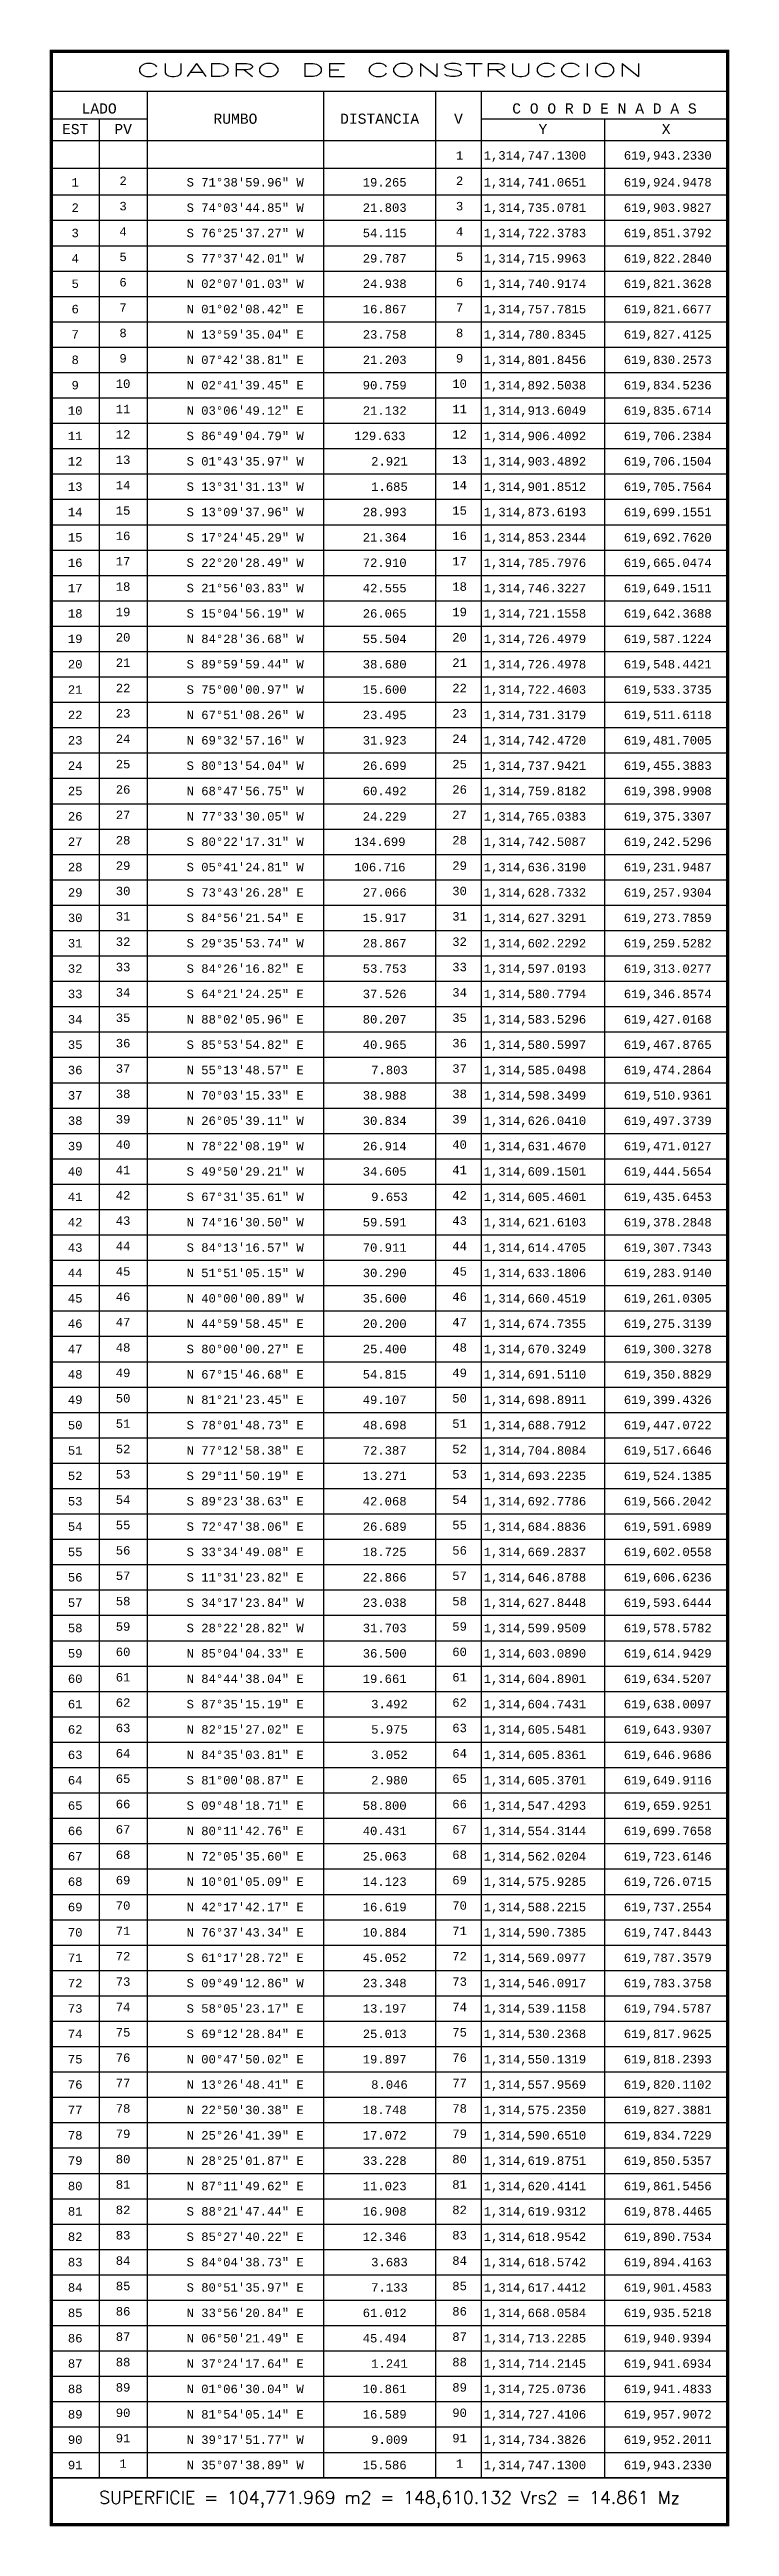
# Model space of a CAD drawing. Header units: metres. Extents: x 615331 to 657292, y 1301217 to 1321009.
# Drawn here: x 618537 to 618778, y 1314548 to 1315427 of the extents above; entities that cross this region are included whole.
import ezdxf
from ezdxf.enums import TextEntityAlignment as Align

# ---------------------------------------------------------------- set-up
doc = ezdxf.new("R2010")
doc.units = ezdxf.units.M
for name, color, linetype in [('CVL_CUADCON', 1, 'Continuous'), ('CVL_CUADCON_LIN', 8, 'Continuous'), ('CVL_CUADCON_TIT', 1, 'Continuous'), ('CVL_CUADCON_TX', 2, 'Continuous')]:
    doc.layers.add(name, color=color, linetype=linetype)
doc.styles.add('HUECA1', font='HUECA1.shx')
doc.styles.add('MONOTXT4', font='monotxt4.shx')

msp = doc.modelspace()

# ---------------------------------------------------------------- texts
at = {"layer": 'CVL_CUADCON_TIT', "color": 1, "style": 'HUECA1', "width": 1.912579}
msp.add_text('CUADRO DE CONSTRUCCION', height=4.5, dxfattribs=at).set_placement((618567.889, 1315417.87715), (618747.808, 1315417.87715), align=Align.FIT)
at = {"layer": 'CVL_CUADCON_TIT', "color": 1, "style": 'MONOTXT4'}
for s, p in [('LADO', (618554.869, 1315404.68315)), ('C O O R D E N A D A S', (618734.089, 1315404.68315)), ('EST', (618546.379, 1315397.37515)), ('PV', (618563.389, 1315397.37515)), ('Y', (618712.249, 1315397.37515)), ('X', (618755.959, 1315397.37515))]:
    msp.add_text(s, height=3.6, dxfattribs=at).set_placement(p, align=Align.CENTER)
at = {"layer": 'CVL_CUADCON_TIT', "color": 1}
for s, height, style, p in [('RUMBO', 3.6, 'MONOTXT4', (618603.199, 1315402.84715)), ('DISTANCIA', 3.6, 'MONOTXT4', (618654.349, 1315402.84715)), ('V', 3.6, 'MONOTXT4', (618682.309, 1315402.84715)), ('SUPERFICIE = 104,771.969 m2 = 148,610.132 Vrs2 = 14.861 Mz', 4.5, 'HUECA1', (618657.8485, 1314558.08615))]:
    msp.add_text(s, height=height, dxfattribs=dict(at, style=style)).set_placement(p, align=Align.MIDDLE)
at = {"layer": 'CVL_CUADCON_TX', "color": 2, "style": 'MONOTXT4'}
for s, p in [('1', (618682.708, 1315388.32115)), ('1', (618546.379, 1315378.78715)), ('2', (618563.359, 1315379.32115)), ('2', (618682.708, 1315379.32115)), ('2', (618546.379, 1315369.78715)), ('3', (618563.359, 1315370.32115)), ('3', (618682.708, 1315370.32115)), ('3', (618546.379, 1315360.78715)), ('4', (618563.359, 1315361.32115)), ('4', (618682.708, 1315361.32115)), ('4', (618546.379, 1315351.78715)), ('5', (618563.359, 1315352.32115)), ('5', (618682.708, 1315352.32115)), ('5', (618546.379, 1315342.78715)), ('6', (618563.359, 1315343.32115)), ('6', (618682.708, 1315343.32115)), ('7', (618563.359, 1315334.32115)), ('7', (618682.708, 1315334.32115)), ('6', (618546.379, 1315333.78715)), ('8', (618563.359, 1315325.32115)), ('8', (618682.708, 1315325.32115)), ('7', (618546.379, 1315324.78715)), ('9', (618563.359, 1315316.32115)), ('9', (618682.708, 1315316.32115)), ('8', (618546.379, 1315315.78715)), ('9', (618546.379, 1315306.78715)), ('10', (618563.359, 1315307.32115)), ('10', (618682.708, 1315307.32115)), ('10', (618546.379, 1315297.78715)), ('11', (618563.359, 1315298.32115)), ('11', (618682.708, 1315298.32115)), ('11', (618546.379, 1315288.78715)), ('12', (618563.359, 1315289.32115)), ('12', (618682.708, 1315289.32115)), ('12', (618546.379, 1315279.78715)), ('13', (618563.359, 1315280.32115)), ('13', (618682.708, 1315280.32115)), ('13', (618546.379, 1315270.78715)), ('14', (618563.359, 1315271.32115)), ('14', (618682.708, 1315271.32115)), ('14', (618546.379, 1315261.78715)), ('15', (618563.359, 1315262.32115)), ('15', (618682.708, 1315262.32115)), ('15', (618546.379, 1315252.78715)), ('16', (618563.359, 1315253.32115)), ('16', (618682.708, 1315253.32115)), ('16', (618546.379, 1315243.78715)), ('17', (618563.359, 1315244.32115)), ('17', (618682.708, 1315244.32115)), ('17', (618546.379, 1315234.78715)), ('18', (618563.359, 1315235.32115)), ('18', (618682.708, 1315235.32115)), ('18', (618546.379, 1315225.78715)), ('19', (618563.359, 1315226.32115)), ('19', (618682.708, 1315226.32115)), ('19', (618546.379, 1315216.78715)), ('20', (618563.359, 1315217.32115)), ('20', (618682.708, 1315217.32115)), ('20', (618546.379, 1315207.78715)), ('21', (618563.359, 1315208.32115)), ('21', (618682.708, 1315208.32115)), ('21', (618546.379, 1315198.78715)), ('22', (618563.359, 1315199.32115)), ('22', (618682.708, 1315199.32115)), ('22', (618546.379, 1315189.78715)), ('23', (618563.359, 1315190.32115)), ('23', (618682.708, 1315190.32115)), ('23', (618546.379, 1315180.78715)), ('24', (618563.359, 1315181.32115)), ('24', (618682.708, 1315181.32115)), ('24', (618546.379, 1315171.78715)), ('25', (618563.359, 1315172.32115)), ('25', (618682.708, 1315172.32115)), ('25', (618546.379, 1315162.78715)), ('26', (618563.359, 1315163.32115)), ('26', (618682.708, 1315163.32115)), ('26', (618546.379, 1315153.78715)), ('27', (618563.359, 1315154.32115)), ('27', (618682.708, 1315154.32115)), ('27', (618546.379, 1315144.78715)), ('28', (618563.359, 1315145.32115)), ('28', (618682.708, 1315145.32115)), ('28', (618546.379, 1315135.78715)), ('29', (618563.359, 1315136.32115)), ('29', (618682.708, 1315136.32115)), ('29', (618546.379, 1315126.78715)), ('30', (618563.359, 1315127.32115)), ('30', (618682.708, 1315127.32115)), ('30', (618546.379, 1315117.78715)), ('31', (618563.359, 1315118.32115)), ('31', (618682.708, 1315118.32115)), ('31', (618546.379, 1315108.78715)), ('32', (618563.359, 1315109.32115)), ('32', (618682.708, 1315109.32115)), ('32', (618546.379, 1315099.78715)), ('33', (618563.359, 1315100.32115)), ('33', (618682.708, 1315100.32115)), ('33', (618546.379, 1315090.78715)), ('34', (618563.359, 1315091.32115)), ('34', (618682.708, 1315091.32115)), ('34', (618546.379, 1315081.78715)), ('35', (618563.359, 1315082.32115)), ('35', (618682.708, 1315082.32115)), ('35', (618546.379, 1315072.78715)), ('36', (618563.359, 1315073.32115)), ('36', (618682.708, 1315073.32115)), ('36', (618546.379, 1315063.78715)), ('37', (618563.359, 1315064.32115)), ('37', (618682.708, 1315064.32115)), ('37', (618546.379, 1315054.78715)), ('38', (618563.359, 1315055.32115)), ('38', (618682.708, 1315055.32115)), ('38', (618546.379, 1315045.78715)), ('39', (618563.359, 1315046.32115)), ('39', (618682.708, 1315046.32115)), ('39', (618546.379, 1315036.78715)), ('40', (618563.359, 1315037.32115)), ('40', (618682.708, 1315037.32115)), ('40', (618546.379, 1315027.78715)), ('41', (618563.359, 1315028.32115)), ('41', (618682.708, 1315028.32115)), ('41', (618546.379, 1315018.78715)), ('42', (618563.359, 1315019.32115)), ('42', (618682.708, 1315019.32115)), ('42', (618546.379, 1315009.78715)), ('43', (618563.359, 1315010.32115)), ('43', (618682.708, 1315010.32115)), ('43', (618546.379, 1315000.78715)), ('44', (618563.359, 1315001.32115)), ('44', (618682.708, 1315001.32115)), ('44', (618546.379, 1314991.78715)), ('45', (618563.359, 1314992.32115)), ('45', (618682.708, 1314992.32115)), ('45', (618546.379, 1314982.78715)), ('46', (618563.359, 1314983.32115)), ('46', (618682.708, 1314983.32115)), ('46', (618546.379, 1314973.78715)), ('47', (618563.359, 1314974.32115)), ('47', (618682.708, 1314974.32115)), ('47', (618546.379, 1314964.78715)), ('48', (618563.359, 1314965.32115)), ('48', (618682.708, 1314965.32115)), ('49', (618563.359, 1314956.32115)), ('49', (618682.708, 1314956.32115)), ('48', (618546.379, 1314955.78715)), ('50', (618563.359, 1314947.32115)), ('50', (618682.708, 1314947.32115)), ('49', (618546.379, 1314946.78715)), ('50', (618546.379, 1314937.78715)), ('51', (618563.359, 1314938.32115)), ('51', (618682.708, 1314938.32115)), ('51', (618546.379, 1314928.78715)), ('52', (618563.359, 1314929.32115)), ('52', (618682.708, 1314929.32115)), ('52', (618546.379, 1314919.78715)), ('53', (618563.359, 1314920.32115)), ('53', (618682.708, 1314920.32115)), ('53', (618546.379, 1314910.78715)), ('54', (618563.359, 1314911.32115)), ('54', (618682.708, 1314911.32115)), ('54', (618546.379, 1314901.78715)), ('55', (618563.359, 1314902.32115)), ('55', (618682.708, 1314902.32115)), ('55', (618546.379, 1314892.78715)), ('56', (618563.359, 1314893.32115)), ('56', (618682.708, 1314893.32115)), ('56', (618546.379, 1314883.78715)), ('57', (618563.359, 1314884.32115)), ('57', (618682.708, 1314884.32115)), ('57', (618546.379, 1314874.78715)), ('58', (618563.359, 1314875.32115)), ('58', (618682.708, 1314875.32115)), ('58', (618546.379, 1314865.78715)), ('59', (618563.359, 1314866.32115)), ('59', (618682.708, 1314866.32115)), ('59', (618546.379, 1314856.78715)), ('60', (618563.359, 1314857.32115)), ('60', (618682.708, 1314857.32115)), ('60', (618546.379, 1314847.78715)), ('61', (618563.359, 1314848.32115)), ('61', (618682.708, 1314848.32115)), ('61', (618546.379, 1314838.78715)), ('62', (618563.359, 1314839.32115)), ('62', (618682.708, 1314839.32115)), ('62', (618546.379, 1314829.78715)), ('63', (618563.359, 1314830.32115)), ('63', (618682.708, 1314830.32115)), ('63', (618546.379, 1314820.78715)), ('64', (618563.359, 1314821.32115)), ('64', (618682.708, 1314821.32115)), ('64', (618546.379, 1314811.78715)), ('65', (618563.359, 1314812.32115)), ('65', (618682.708, 1314812.32115)), ('65', (618546.379, 1314802.78715)), ('66', (618563.359, 1314803.32115)), ('66', (618682.708, 1314803.32115)), ('66', (618546.379, 1314793.78715)), ('67', (618563.359, 1314794.32115)), ('67', (618682.708, 1314794.32115)), ('67', (618546.379, 1314784.78715)), ('68', (618563.359, 1314785.32115)), ('68', (618682.708, 1314785.32115)), ('68', (618546.379, 1314775.78715)), ('69', (618563.359, 1314776.32115)), ('69', (618682.708, 1314776.32115)), ('69', (618546.379, 1314766.78715)), ('70', (618563.359, 1314767.32115)), ('70', (618682.708, 1314767.32115)), ('70', (618546.379, 1314757.78715)), ('71', (618563.359, 1314758.32115)), ('71', (618682.708, 1314758.32115)), ('71', (618546.379, 1314748.78715)), ('72', (618563.359, 1314749.32115)), ('72', (618682.708, 1314749.32115)), ('72', (618546.379, 1314739.78715)), ('73', (618563.359, 1314740.32115)), ('73', (618682.708, 1314740.32115)), ('73', (618546.379, 1314730.78715)), ('74', (618563.359, 1314731.32115)), ('74', (618682.708, 1314731.32115)), ('74', (618546.379, 1314721.78715)), ('75', (618563.359, 1314722.32115)), ('75', (618682.708, 1314722.32115)), ('75', (618546.379, 1314712.78715)), ('76', (618563.359, 1314713.32115)), ('76', (618682.708, 1314713.32115)), ('76', (618546.379, 1314703.78715)), ('77', (618563.359, 1314704.32115)), ('77', (618682.708, 1314704.32115)), ('77', (618546.379, 1314694.78715)), ('78', (618563.359, 1314695.32115)), ('78', (618682.708, 1314695.32115)), ('78', (618546.379, 1314685.78715)), ('79', (618563.359, 1314686.32115)), ('79', (618682.708, 1314686.32115)), ('79', (618546.379, 1314676.78715)), ('80', (618563.359, 1314677.32115)), ('80', (618682.708, 1314677.32115)), ('80', (618546.379, 1314667.78715)), ('81', (618563.359, 1314668.32115)), ('81', (618682.708, 1314668.32115)), ('81', (618546.379, 1314658.78715)), ('82', (618563.359, 1314659.32115)), ('82', (618682.708, 1314659.32115)), ('82', (618546.379, 1314649.78715)), ('83', (618563.359, 1314650.32115)), ('83', (618682.708, 1314650.32115)), ('83', (618546.379, 1314640.78715)), ('84', (618563.359, 1314641.32115)), ('84', (618682.708, 1314641.32115)), ('84', (618546.379, 1314631.78715)), ('85', (618563.359, 1314632.32115)), ('85', (618682.708, 1314632.32115)), ('85', (618546.379, 1314622.78715)), ('86', (618563.359, 1314623.32115)), ('86', (618682.708, 1314623.32115)), ('86', (618546.379, 1314613.78715)), ('87', (618563.359, 1314614.32115)), ('87', (618682.708, 1314614.32115)), ('87', (618546.379, 1314604.78715)), ('88', (618563.359, 1314605.32115)), ('88', (618682.708, 1314605.32115)), ('88', (618546.379, 1314595.78715)), ('89', (618563.359, 1314596.32115)), ('89', (618682.708, 1314596.32115)), ('89', (618546.379, 1314586.78715)), ('90', (618563.359, 1314587.32115)), ('90', (618682.708, 1314587.32115)), ('91', (618563.359, 1314578.32115)), ('91', (618682.708, 1314578.32115)), ('90', (618546.379, 1314577.78715)), ('1', (618563.359, 1314569.32115)), ('1', (618682.708, 1314569.32115)), ('91', (618546.379, 1314568.78715))]:
    msp.add_text(s, height=3, dxfattribs=at).set_placement(p, align=Align.CENTER)
for s, p in [('1,314,747.1300', (618691.249, 1315388.32115)), ('619,943.2330', (618740.959, 1315388.32115)), ('S 71%%d38\'59.96" W', (618585.889, 1315378.78715)), ('19.265', (618648.349, 1315378.78715)), ('1,314,741.0651', (618691.249, 1315378.78715)), ('619,924.9478', (618740.959, 1315378.78715)), ('S 74%%d03\'44.85" W', (618585.889, 1315369.78715)), ('21.803', (618648.349, 1315369.78715)), ('1,314,735.0781', (618691.249, 1315369.78715)), ('619,903.9827', (618740.959, 1315369.78715)), ('S 76%%d25\'37.27" W', (618585.889, 1315360.78715)), ('54.115', (618648.349, 1315360.78715)), ('1,314,722.3783', (618691.249, 1315360.78715)), ('619,851.3792', (618740.959, 1315360.78715)), ('S 77%%d37\'42.01" W', (618585.889, 1315351.78715)), ('29.787', (618648.349, 1315351.78715)), ('1,314,715.9963', (618691.249, 1315351.78715)), ('619,822.2840', (618740.959, 1315351.78715)), ('N 02%%d07\'01.03" W', (618585.889, 1315342.78715)), ('24.938', (618648.349, 1315342.78715)), ('1,314,740.9174', (618691.249, 1315342.78715)), ('619,821.3628', (618740.959, 1315342.78715)), ('N 01%%d02\'08.42" E', (618585.889, 1315333.78715)), ('N 13%%d59\'35.04" E', (618585.889, 1315324.78715)), ('16.867', (618648.349, 1315333.78715)), ('1,314,757.7815', (618691.249, 1315333.78715)), ('619,821.6677', (618740.959, 1315333.78715)), ('23.758', (618648.349, 1315324.78715)), ('1,314,780.8345', (618691.249, 1315324.78715)), ('619,827.4125', (618740.959, 1315324.78715)), ('N 07%%d42\'38.81" E', (618585.889, 1315315.78715)), ('21.203', (618648.349, 1315315.78715)), ('1,314,801.8456', (618691.249, 1315315.78715)), ('619,830.2573', (618740.959, 1315315.78715)), ('N 02%%d41\'39.45" E', (618585.889, 1315306.78715)), ('90.759', (618648.349, 1315306.78715)), ('1,314,892.5038', (618691.249, 1315306.78715)), ('619,834.5236', (618740.959, 1315306.78715)), ('N 03%%d06\'49.12" E', (618585.889, 1315297.78715)), ('21.132', (618648.349, 1315297.78715)), ('1,314,913.6049', (618691.249, 1315297.78715)), ('619,835.6714', (618740.959, 1315297.78715)), ('S 86%%d49\'04.79" W', (618585.889, 1315288.78715)), ('129.633', (618645.349, 1315288.78715)), ('1,314,906.4092', (618691.249, 1315288.78715)), ('619,706.2384', (618740.959, 1315288.78715)), ('S 01%%d43\'35.97" W', (618585.889, 1315279.78715)), ('2.921', (618651.349, 1315279.78715)), ('1,314,903.4892', (618691.249, 1315279.78715)), ('619,706.1504', (618740.959, 1315279.78715)), ('S 13%%d31\'31.13" W', (618585.889, 1315270.78715)), ('1.685', (618651.349, 1315270.78715)), ('1,314,901.8512', (618691.249, 1315270.78715)), ('619,705.7564', (618740.959, 1315270.78715)), ('S 13%%d09\'37.96" W', (618585.889, 1315261.78715)), ('28.993', (618648.349, 1315261.78715)), ('1,314,873.6193', (618691.249, 1315261.78715)), ('619,699.1551', (618740.959, 1315261.78715)), ('S 17%%d24\'45.29" W', (618585.889, 1315252.78715)), ('21.364', (618648.349, 1315252.78715)), ('1,314,853.2344', (618691.249, 1315252.78715)), ('619,692.7620', (618740.959, 1315252.78715)), ('S 22%%d20\'28.49" W', (618585.889, 1315243.78715)), ('72.910', (618648.349, 1315243.78715)), ('1,314,785.7976', (618691.249, 1315243.78715)), ('619,665.0474', (618740.959, 1315243.78715)), ('S 21%%d56\'03.83" W', (618585.889, 1315234.78715)), ('42.555', (618648.349, 1315234.78715)), ('1,314,746.3227', (618691.249, 1315234.78715)), ('619,649.1511', (618740.959, 1315234.78715)), ('S 15%%d04\'56.19" W', (618585.889, 1315225.78715)), ('26.065', (618648.349, 1315225.78715)), ('1,314,721.1558', (618691.249, 1315225.78715)), ('619,642.3688', (618740.959, 1315225.78715)), ('N 84%%d28\'36.68" W', (618585.889, 1315216.78715)), ('55.504', (618648.349, 1315216.78715)), ('1,314,726.4979', (618691.249, 1315216.78715)), ('619,587.1224', (618740.959, 1315216.78715)), ('S 89%%d59\'59.44" W', (618585.889, 1315207.78715)), ('38.680', (618648.349, 1315207.78715)), ('1,314,726.4978', (618691.249, 1315207.78715)), ('619,548.4421', (618740.959, 1315207.78715)), ('S 75%%d00\'00.97" W', (618585.889, 1315198.78715)), ('15.600', (618648.349, 1315198.78715)), ('1,314,722.4603', (618691.249, 1315198.78715)), ('619,533.3735', (618740.959, 1315198.78715)), ('N 67%%d51\'08.26" W', (618585.889, 1315189.78715)), ('23.495', (618648.349, 1315189.78715)), ('1,314,731.3179', (618691.249, 1315189.78715)), ('619,511.6118', (618740.959, 1315189.78715)), ('N 69%%d32\'57.16" W', (618585.889, 1315180.78715)), ('31.923', (618648.349, 1315180.78715)), ('1,314,742.4720', (618691.249, 1315180.78715)), ('619,481.7005', (618740.959, 1315180.78715)), ('S 80%%d13\'54.04" W', (618585.889, 1315171.78715)), ('26.699', (618648.349, 1315171.78715)), ('1,314,737.9421', (618691.249, 1315171.78715)), ('619,455.3883', (618740.959, 1315171.78715)), ('N 68%%d47\'56.75" W', (618585.889, 1315162.78715)), ('60.492', (618648.349, 1315162.78715)), ('1,314,759.8182', (618691.249, 1315162.78715)), ('619,398.9908', (618740.959, 1315162.78715)), ('N 77%%d33\'30.05" W', (618585.889, 1315153.78715)), ('24.229', (618648.349, 1315153.78715)), ('1,314,765.0383', (618691.249, 1315153.78715)), ('619,375.3307', (618740.959, 1315153.78715)), ('S 80%%d22\'17.31" W', (618585.889, 1315144.78715)), ('134.699', (618645.349, 1315144.78715)), ('1,314,742.5087', (618691.249, 1315144.78715)), ('619,242.5296', (618740.959, 1315144.78715)), ('S 05%%d41\'24.81" W', (618585.889, 1315135.78715)), ('106.716', (618645.349, 1315135.78715)), ('1,314,636.3190', (618691.249, 1315135.78715)), ('619,231.9487', (618740.959, 1315135.78715)), ('S 73%%d43\'26.28" E', (618585.889, 1315126.78715)), ('27.066', (618648.349, 1315126.78715)), ('1,314,628.7332', (618691.249, 1315126.78715)), ('619,257.9304', (618740.959, 1315126.78715)), ('S 84%%d56\'21.54" E', (618585.889, 1315117.78715)), ('15.917', (618648.349, 1315117.78715)), ('1,314,627.3291', (618691.249, 1315117.78715)), ('619,273.7859', (618740.959, 1315117.78715)), ('S 29%%d35\'53.74" W', (618585.889, 1315108.78715)), ('28.867', (618648.349, 1315108.78715)), ('1,314,602.2292', (618691.249, 1315108.78715)), ('619,259.5282', (618740.959, 1315108.78715)), ('S 84%%d26\'16.82" E', (618585.889, 1315099.78715)), ('53.753', (618648.349, 1315099.78715)), ('1,314,597.0193', (618691.249, 1315099.78715)), ('619,313.0277', (618740.959, 1315099.78715)), ('S 64%%d21\'24.25" E', (618585.889, 1315090.78715)), ('37.526', (618648.349, 1315090.78715)), ('1,314,580.7794', (618691.249, 1315090.78715)), ('619,346.8574', (618740.959, 1315090.78715)), ('N 88%%d02\'05.96" E', (618585.889, 1315081.78715)), ('80.207', (618648.349, 1315081.78715)), ('1,314,583.5296', (618691.249, 1315081.78715)), ('619,427.0168', (618740.959, 1315081.78715)), ('S 85%%d53\'54.82" E', (618585.889, 1315072.78715)), ('40.965', (618648.349, 1315072.78715)), ('1,314,580.5997', (618691.249, 1315072.78715)), ('619,467.8765', (618740.959, 1315072.78715)), ('N 55%%d13\'48.57" E', (618585.889, 1315063.78715)), ('7.803', (618651.349, 1315063.78715)), ('1,314,585.0498', (618691.249, 1315063.78715)), ('619,474.2864', (618740.959, 1315063.78715)), ('N 70%%d03\'15.33" E', (618585.889, 1315054.78715)), ('38.988', (618648.349, 1315054.78715)), ('1,314,598.3499', (618691.249, 1315054.78715)), ('619,510.9361', (618740.959, 1315054.78715)), ('N 26%%d05\'39.11" W', (618585.889, 1315045.78715)), ('30.834', (618648.349, 1315045.78715)), ('1,314,626.0410', (618691.249, 1315045.78715)), ('619,497.3739', (618740.959, 1315045.78715)), ('N 78%%d22\'08.19" W', (618585.889, 1315036.78715)), ('26.914', (618648.349, 1315036.78715)), ('1,314,631.4670', (618691.249, 1315036.78715)), ('619,471.0127', (618740.959, 1315036.78715)), ('S 49%%d50\'29.21" W', (618585.889, 1315027.78715)), ('34.605', (618648.349, 1315027.78715)), ('1,314,609.1501', (618691.249, 1315027.78715)), ('619,444.5654', (618740.959, 1315027.78715)), ('S 67%%d31\'35.61" W', (618585.889, 1315018.78715)), ('9.653', (618651.349, 1315018.78715)), ('1,314,605.4601', (618691.249, 1315018.78715)), ('619,435.6453', (618740.959, 1315018.78715)), ('N 74%%d16\'30.50" W', (618585.889, 1315009.78715)), ('59.591', (618648.349, 1315009.78715)), ('1,314,621.6103', (618691.249, 1315009.78715)), ('619,378.2848', (618740.959, 1315009.78715)), ('S 84%%d13\'16.57" W', (618585.889, 1315000.78715)), ('70.911', (618648.349, 1315000.78715)), ('1,314,614.4705', (618691.249, 1315000.78715)), ('619,307.7343', (618740.959, 1315000.78715)), ('N 51%%d51\'05.15" W', (618585.889, 1314991.78715)), ('30.290', (618648.349, 1314991.78715)), ('1,314,633.1806', (618691.249, 1314991.78715)), ('619,283.9140', (618740.959, 1314991.78715)), ('N 40%%d00\'00.89" W', (618585.889, 1314982.78715)), ('35.600', (618648.349, 1314982.78715)), ('1,314,660.4519', (618691.249, 1314982.78715)), ('619,261.0305', (618740.959, 1314982.78715)), ('N 44%%d59\'58.45" E', (618585.889, 1314973.78715)), ('20.200', (618648.349, 1314973.78715)), ('1,314,674.7355', (618691.249, 1314973.78715)), ('619,275.3139', (618740.959, 1314973.78715)), ('S 80%%d00\'00.27" E', (618585.889, 1314964.78715)), ('25.400', (618648.349, 1314964.78715)), ('1,314,670.3249', (618691.249, 1314964.78715)), ('619,300.3278', (618740.959, 1314964.78715)), ('N 67%%d15\'46.68" E', (618585.889, 1314955.78715)), ('54.815', (618648.349, 1314955.78715)), ('1,314,691.5110', (618691.249, 1314955.78715)), ('619,350.8829', (618740.959, 1314955.78715)), ('N 81%%d21\'23.45" E', (618585.889, 1314946.78715)), ('49.107', (618648.349, 1314946.78715)), ('1,314,698.8911', (618691.249, 1314946.78715)), ('619,399.4326', (618740.959, 1314946.78715)), ('S 78%%d01\'48.73" E', (618585.889, 1314937.78715)), ('48.698', (618648.349, 1314937.78715)), ('1,314,688.7912', (618691.249, 1314937.78715)), ('619,447.0722', (618740.959, 1314937.78715)), ('N 77%%d12\'58.38" E', (618585.889, 1314928.78715)), ('72.387', (618648.349, 1314928.78715)), ('1,314,704.8084', (618691.249, 1314928.78715)), ('619,517.6646', (618740.959, 1314928.78715)), ('S 29%%d11\'50.19" E', (618585.889, 1314919.78715)), ('13.271', (618648.349, 1314919.78715)), ('1,314,693.2235', (618691.249, 1314919.78715)), ('619,524.1385', (618740.959, 1314919.78715)), ('S 89%%d23\'38.63" E', (618585.889, 1314910.78715)), ('42.068', (618648.349, 1314910.78715)), ('1,314,692.7786', (618691.249, 1314910.78715)), ('619,566.2042', (618740.959, 1314910.78715)), ('S 72%%d47\'38.06" E', (618585.889, 1314901.78715)), ('26.689', (618648.349, 1314901.78715)), ('1,314,684.8836', (618691.249, 1314901.78715)), ('619,591.6989', (618740.959, 1314901.78715)), ('S 33%%d34\'49.08" E', (618585.889, 1314892.78715)), ('18.725', (618648.349, 1314892.78715)), ('1,314,669.2837', (618691.249, 1314892.78715)), ('619,602.0558', (618740.959, 1314892.78715)), ('S 11%%d31\'23.82" E', (618585.889, 1314883.78715)), ('22.866', (618648.349, 1314883.78715)), ('1,314,646.8788', (618691.249, 1314883.78715)), ('619,606.6236', (618740.959, 1314883.78715)), ('S 34%%d17\'23.84" W', (618585.889, 1314874.78715)), ('23.038', (618648.349, 1314874.78715)), ('1,314,627.8448', (618691.249, 1314874.78715)), ('619,593.6444', (618740.959, 1314874.78715)), ('S 28%%d22\'28.82" W', (618585.889, 1314865.78715)), ('31.703', (618648.349, 1314865.78715)), ('1,314,599.9509', (618691.249, 1314865.78715)), ('619,578.5782', (618740.959, 1314865.78715)), ('N 85%%d04\'04.33" E', (618585.889, 1314856.78715)), ('36.500', (618648.349, 1314856.78715)), ('1,314,603.0890', (618691.249, 1314856.78715)), ('619,614.9429', (618740.959, 1314856.78715)), ('N 84%%d44\'38.04" E', (618585.889, 1314847.78715)), ('19.661', (618648.349, 1314847.78715)), ('1,314,604.8901', (618691.249, 1314847.78715)), ('619,634.5207', (618740.959, 1314847.78715)), ('S 87%%d35\'15.19" E', (618585.889, 1314838.78715)), ('3.492', (618651.349, 1314838.78715)), ('1,314,604.7431', (618691.249, 1314838.78715)), ('619,638.0097', (618740.959, 1314838.78715)), ('N 82%%d15\'27.02" E', (618585.889, 1314829.78715)), ('5.975', (618651.349, 1314829.78715)), ('1,314,605.5481', (618691.249, 1314829.78715)), ('619,643.9307', (618740.959, 1314829.78715)), ('N 84%%d35\'03.81" E', (618585.889, 1314820.78715)), ('3.052', (618651.349, 1314820.78715)), ('1,314,605.8361', (618691.249, 1314820.78715)), ('619,646.9686', (618740.959, 1314820.78715)), ('S 81%%d00\'08.87" E', (618585.889, 1314811.78715)), ('2.980', (618651.349, 1314811.78715)), ('1,314,605.3701', (618691.249, 1314811.78715)), ('619,649.9116', (618740.959, 1314811.78715)), ('S 09%%d48\'18.71" E', (618585.889, 1314802.78715)), ('58.800', (618648.349, 1314802.78715)), ('1,314,547.4293', (618691.249, 1314802.78715)), ('619,659.9251', (618740.959, 1314802.78715)), ('N 80%%d11\'42.76" E', (618585.889, 1314793.78715)), ('40.431', (618648.349, 1314793.78715)), ('1,314,554.3144', (618691.249, 1314793.78715)), ('619,699.7658', (618740.959, 1314793.78715)), ('N 72%%d05\'35.60" E', (618585.889, 1314784.78715)), ('25.063', (618648.349, 1314784.78715)), ('1,314,562.0204', (618691.249, 1314784.78715)), ('619,723.6146', (618740.959, 1314784.78715)), ('N 10%%d01\'05.09" E', (618585.889, 1314775.78715)), ('14.123', (618648.349, 1314775.78715)), ('1,314,575.9285', (618691.249, 1314775.78715)), ('619,726.0715', (618740.959, 1314775.78715)), ('N 42%%d17\'42.17" E', (618585.889, 1314766.78715)), ('16.619', (618648.349, 1314766.78715)), ('1,314,588.2215', (618691.249, 1314766.78715)), ('619,737.2554', (618740.959, 1314766.78715)), ('N 76%%d37\'43.34" E', (618585.889, 1314757.78715)), ('10.884', (618648.349, 1314757.78715)), ('1,314,590.7385', (618691.249, 1314757.78715)), ('619,747.8443', (618740.959, 1314757.78715)), ('S 61%%d17\'28.72" E', (618585.889, 1314748.78715)), ('45.052', (618648.349, 1314748.78715)), ('1,314,569.0977', (618691.249, 1314748.78715)), ('619,787.3579', (618740.959, 1314748.78715)), ('S 09%%d49\'12.86" W', (618585.889, 1314739.78715)), ('23.348', (618648.349, 1314739.78715)), ('1,314,546.0917', (618691.249, 1314739.78715)), ('619,783.3758', (618740.959, 1314739.78715)), ('S 58%%d05\'23.17" E', (618585.889, 1314730.78715)), ('13.197', (618648.349, 1314730.78715)), ('1,314,539.1158', (618691.249, 1314730.78715)), ('619,794.5787', (618740.959, 1314730.78715)), ('S 69%%d12\'28.84" E', (618585.889, 1314721.78715)), ('25.013', (618648.349, 1314721.78715)), ('1,314,530.2368', (618691.249, 1314721.78715)), ('619,817.9625', (618740.959, 1314721.78715)), ('N 00%%d47\'50.02" E', (618585.889, 1314712.78715)), ('19.897', (618648.349, 1314712.78715)), ('1,314,550.1319', (618691.249, 1314712.78715)), ('619,818.2393', (618740.959, 1314712.78715)), ('N 13%%d26\'48.41" E', (618585.889, 1314703.78715)), ('8.046', (618651.349, 1314703.78715)), ('1,314,557.9569', (618691.249, 1314703.78715)), ('619,820.1102', (618740.959, 1314703.78715)), ('N 22%%d50\'30.38" E', (618585.889, 1314694.78715)), ('18.748', (618648.349, 1314694.78715)), ('1,314,575.2350', (618691.249, 1314694.78715)), ('619,827.3881', (618740.959, 1314694.78715)), ('N 25%%d26\'41.39" E', (618585.889, 1314685.78715)), ('17.072', (618648.349, 1314685.78715)), ('1,314,590.6510', (618691.249, 1314685.78715)), ('619,834.7229', (618740.959, 1314685.78715)), ('N 28%%d25\'01.87" E', (618585.889, 1314676.78715)), ('33.228', (618648.349, 1314676.78715)), ('1,314,619.8751', (618691.249, 1314676.78715)), ('619,850.5357', (618740.959, 1314676.78715)), ('N 87%%d11\'49.62" E', (618585.889, 1314667.78715)), ('11.023', (618648.349, 1314667.78715)), ('1,314,620.4141', (618691.249, 1314667.78715)), ('619,861.5456', (618740.959, 1314667.78715)), ('S 88%%d21\'47.44" E', (618585.889, 1314658.78715)), ('16.908', (618648.349, 1314658.78715)), ('1,314,619.9312', (618691.249, 1314658.78715)), ('619,878.4465', (618740.959, 1314658.78715)), ('S 85%%d27\'40.22" E', (618585.889, 1314649.78715)), ('12.346', (618648.349, 1314649.78715)), ('1,314,618.9542', (618691.249, 1314649.78715)), ('619,890.7534', (618740.959, 1314649.78715)), ('S 84%%d04\'38.73" E', (618585.889, 1314640.78715)), ('3.683', (618651.349, 1314640.78715)), ('1,314,618.5742', (618691.249, 1314640.78715)), ('619,894.4163', (618740.959, 1314640.78715)), ('S 80%%d51\'35.97" E', (618585.889, 1314631.78715)), ('7.133', (618651.349, 1314631.78715)), ('1,314,617.4412', (618691.249, 1314631.78715)), ('619,901.4583', (618740.959, 1314631.78715)), ('N 33%%d56\'20.84" E', (618585.889, 1314622.78715)), ('61.012', (618648.349, 1314622.78715)), ('1,314,668.0584', (618691.249, 1314622.78715)), ('619,935.5218', (618740.959, 1314622.78715)), ('N 06%%d50\'21.49" E', (618585.889, 1314613.78715)), ('45.494', (618648.349, 1314613.78715)), ('1,314,713.2285', (618691.249, 1314613.78715)), ('619,940.9394', (618740.959, 1314613.78715)), ('N 37%%d24\'17.64" E', (618585.889, 1314604.78715)), ('1.241', (618651.349, 1314604.78715)), ('1,314,714.2145', (618691.249, 1314604.78715)), ('619,941.6934', (618740.959, 1314604.78715)), ('N 01%%d06\'30.04" W', (618585.889, 1314595.78715)), ('10.861', (618648.349, 1314595.78715)), ('1,314,725.0736', (618691.249, 1314595.78715)), ('619,941.4833', (618740.959, 1314595.78715)), ('N 81%%d54\'05.14" E', (618585.889, 1314586.78715)), ('16.589', (618648.349, 1314586.78715)), ('1,314,727.4106', (618691.249, 1314586.78715)), ('619,957.9072', (618740.959, 1314586.78715)), ('N 39%%d17\'51.77" W', (618585.889, 1314577.78715)), ('9.009', (618651.349, 1314577.78715)), ('1,314,734.3826', (618691.249, 1314577.78715)), ('619,952.2011', (618740.959, 1314577.78715)), ('N 35%%d07\'38.89" W', (618585.889, 1314568.78715)), ('15.586', (618648.349, 1314568.78715)), ('1,314,747.1300', (618691.249, 1314568.78715)), ('619,943.2330', (618740.959, 1314568.78715))]:
    msp.add_text(s, height=3, dxfattribs=at).set_placement(p)

# ---------------------------------------------------------------- linework, layer by layer
at = {"layer": 'CVL_CUADCON', "color": 1, "linetype": 'Continuous', "const_width": 1.2, "flags": 128}
msp.add_lwpolyline([(618537.889, 1315426.78715), (618777.808, 1315426.78715), (618777.808, 1314549.08615), (618537.889, 1314549.08615)], close=True, dxfattribs=at)
at = {"layer": 'CVL_CUADCON', "color": 1, "linetype": 'Continuous', "const_width": 0.45, "flags": 128}
for points in [[(618537.889, 1315412.54015), (618777.808, 1315412.54015)], [(618537.889, 1315395.08615), (618777.808, 1315395.08615)], [(618537.889, 1314565.78715), (618777.808, 1314565.78715)]]:
    msp.add_lwpolyline(points, dxfattribs=at)
at = {"layer": 'CVL_CUADCON_LIN', "color": 8, "linetype": 'Continuous'}
for p, q in [((618571.876, 1315412.54015), (618571.876, 1314565.78715)), ((618634.489, 1315412.54015), (618634.489, 1314565.78715)), ((618674.218, 1315412.54015), (618674.218, 1314565.78715)), ((618690.376, 1315412.54015), (618690.376, 1314565.78715)), ((618537.889, 1315402.85615), (618571.876, 1315402.85615)), ((618554.869, 1315402.85615), (618554.869, 1314565.78715)), ((618690.376, 1315402.85615), (618777.808, 1315402.85615)), ((618734.092, 1315402.85615), (618734.092, 1314565.78715)), ((618537.889, 1315385.32115), (618777.808, 1315385.32115)), ((618537.889, 1315375.78715), (618777.808, 1315375.78715)), ((618537.889, 1315366.78715), (618777.808, 1315366.78715)), ((618537.889, 1315357.78715), (618777.808, 1315357.78715)), ((618537.889, 1315348.78715), (618777.808, 1315348.78715)), ((618537.889, 1315339.78715), (618777.808, 1315339.78715)), ((618537.889, 1315330.78715), (618777.808, 1315330.78715)), ((618537.889, 1315321.78715), (618777.808, 1315321.78715)), ((618537.889, 1315312.78715), (618777.808, 1315312.78715)), ((618537.889, 1315303.78715), (618777.808, 1315303.78715)), ((618537.889, 1315294.78715), (618777.808, 1315294.78715)), ((618537.889, 1315285.78715), (618777.808, 1315285.78715)), ((618537.889, 1315276.78715), (618777.808, 1315276.78715)), ((618537.889, 1315267.78715), (618777.808, 1315267.78715)), ((618537.889, 1315258.78715), (618777.808, 1315258.78715)), ((618537.889, 1315249.78715), (618777.808, 1315249.78715)), ((618537.889, 1315240.78715), (618777.808, 1315240.78715)), ((618537.889, 1315231.78715), (618777.808, 1315231.78715)), ((618537.889, 1315222.78715), (618777.808, 1315222.78715)), ((618537.889, 1315213.78715), (618777.808, 1315213.78715)), ((618537.889, 1315204.78715), (618777.808, 1315204.78715)), ((618537.889, 1315195.78715), (618777.808, 1315195.78715)), ((618537.889, 1315186.78715), (618777.808, 1315186.78715)), ((618537.889, 1315177.78715), (618777.808, 1315177.78715)), ((618537.889, 1315168.78715), (618777.808, 1315168.78715)), ((618537.889, 1315159.78715), (618777.808, 1315159.78715)), ((618537.889, 1315150.78715), (618777.808, 1315150.78715)), ((618537.889, 1315141.78715), (618777.808, 1315141.78715)), ((618537.889, 1315132.78715), (618777.808, 1315132.78715)), ((618537.889, 1315123.78715), (618777.808, 1315123.78715)), ((618537.889, 1315114.78715), (618777.808, 1315114.78715)), ((618537.889, 1315105.78715), (618777.808, 1315105.78715)), ((618537.889, 1315096.78715), (618777.808, 1315096.78715)), ((618537.889, 1315087.78715), (618777.808, 1315087.78715)), ((618537.889, 1315078.78715), (618777.808, 1315078.78715)), ((618537.889, 1315069.78715), (618777.808, 1315069.78715)), ((618537.889, 1315060.78715), (618777.808, 1315060.78715)), ((618537.889, 1315051.78715), (618777.808, 1315051.78715)), ((618537.889, 1315042.78715), (618777.808, 1315042.78715)), ((618537.889, 1315033.78715), (618777.808, 1315033.78715)), ((618537.889, 1315024.78715), (618777.808, 1315024.78715)), ((618537.889, 1315015.78715), (618777.808, 1315015.78715)), ((618537.889, 1315006.78715), (618777.808, 1315006.78715)), ((618537.889, 1314997.78715), (618777.808, 1314997.78715)), ((618537.889, 1314988.78715), (618777.808, 1314988.78715)), ((618537.889, 1314979.78715), (618777.808, 1314979.78715)), ((618537.889, 1314970.78715), (618777.808, 1314970.78715)), ((618537.889, 1314961.78715), (618777.808, 1314961.78715)), ((618537.889, 1314952.78715), (618777.808, 1314952.78715)), ((618537.889, 1314943.78715), (618777.808, 1314943.78715)), ((618537.889, 1314934.78715), (618777.808, 1314934.78715)), ((618537.889, 1314925.78715), (618777.808, 1314925.78715)), ((618537.889, 1314916.78715), (618777.808, 1314916.78715)), ((618537.889, 1314907.78715), (618777.808, 1314907.78715)), ((618537.889, 1314898.78715), (618777.808, 1314898.78715)), ((618537.889, 1314889.78715), (618777.808, 1314889.78715)), ((618537.889, 1314880.78715), (618777.808, 1314880.78715)), ((618537.889, 1314871.78715), (618777.808, 1314871.78715)), ((618537.889, 1314862.78715), (618777.808, 1314862.78715)), ((618537.889, 1314853.78715), (618777.808, 1314853.78715)), ((618537.889, 1314844.78715), (618777.808, 1314844.78715)), ((618537.889, 1314835.78715), (618777.808, 1314835.78715)), ((618537.889, 1314826.78715), (618777.808, 1314826.78715)), ((618537.889, 1314817.78715), (618777.808, 1314817.78715)), ((618537.889, 1314808.78715), (618777.808, 1314808.78715)), ((618537.889, 1314799.78715), (618777.808, 1314799.78715)), ((618537.889, 1314790.78715), (618777.808, 1314790.78715)), ((618537.889, 1314781.78715), (618777.808, 1314781.78715)), ((618537.889, 1314772.78715), (618777.808, 1314772.78715)), ((618537.889, 1314763.78715), (618777.808, 1314763.78715)), ((618537.889, 1314754.78715), (618777.808, 1314754.78715)), ((618537.889, 1314745.78715), (618777.808, 1314745.78715)), ((618537.889, 1314736.78715), (618777.808, 1314736.78715)), ((618537.889, 1314727.78715), (618777.808, 1314727.78715)), ((618537.889, 1314718.78715), (618777.808, 1314718.78715)), ((618537.889, 1314709.78715), (618777.808, 1314709.78715)), ((618537.889, 1314700.78715), (618777.808, 1314700.78715)), ((618537.889, 1314691.78715), (618777.808, 1314691.78715)), ((618537.889, 1314682.78715), (618777.808, 1314682.78715)), ((618537.889, 1314673.78715), (618777.808, 1314673.78715)), ((618537.889, 1314664.78715), (618777.808, 1314664.78715)), ((618537.889, 1314655.78715), (618777.808, 1314655.78715)), ((618537.889, 1314646.78715), (618777.808, 1314646.78715)), ((618537.889, 1314637.78715), (618777.808, 1314637.78715)), ((618537.889, 1314628.78715), (618777.808, 1314628.78715)), ((618537.889, 1314619.78715), (618777.808, 1314619.78715)), ((618537.889, 1314610.78715), (618777.808, 1314610.78715)), ((618537.889, 1314601.78715), (618777.808, 1314601.78715)), ((618537.889, 1314592.78715), (618777.808, 1314592.78715)), ((618537.889, 1314583.78715), (618777.808, 1314583.78715)), ((618537.889, 1314574.78715), (618777.808, 1314574.78715)), ((618537.889, 1314565.78715), (618777.808, 1314565.78715))]:
    msp.add_line(p, q, dxfattribs=at)

msp.set_redraw_order([(e.dxf.handle, doc.entitydb.next_handle()) for e in msp.query("TEXT MTEXT ATTDEF DIMENSION ARC_DIMENSION")])  # texts and dimensions are drawn at this point

doc.saveas('drawing.dxf')
